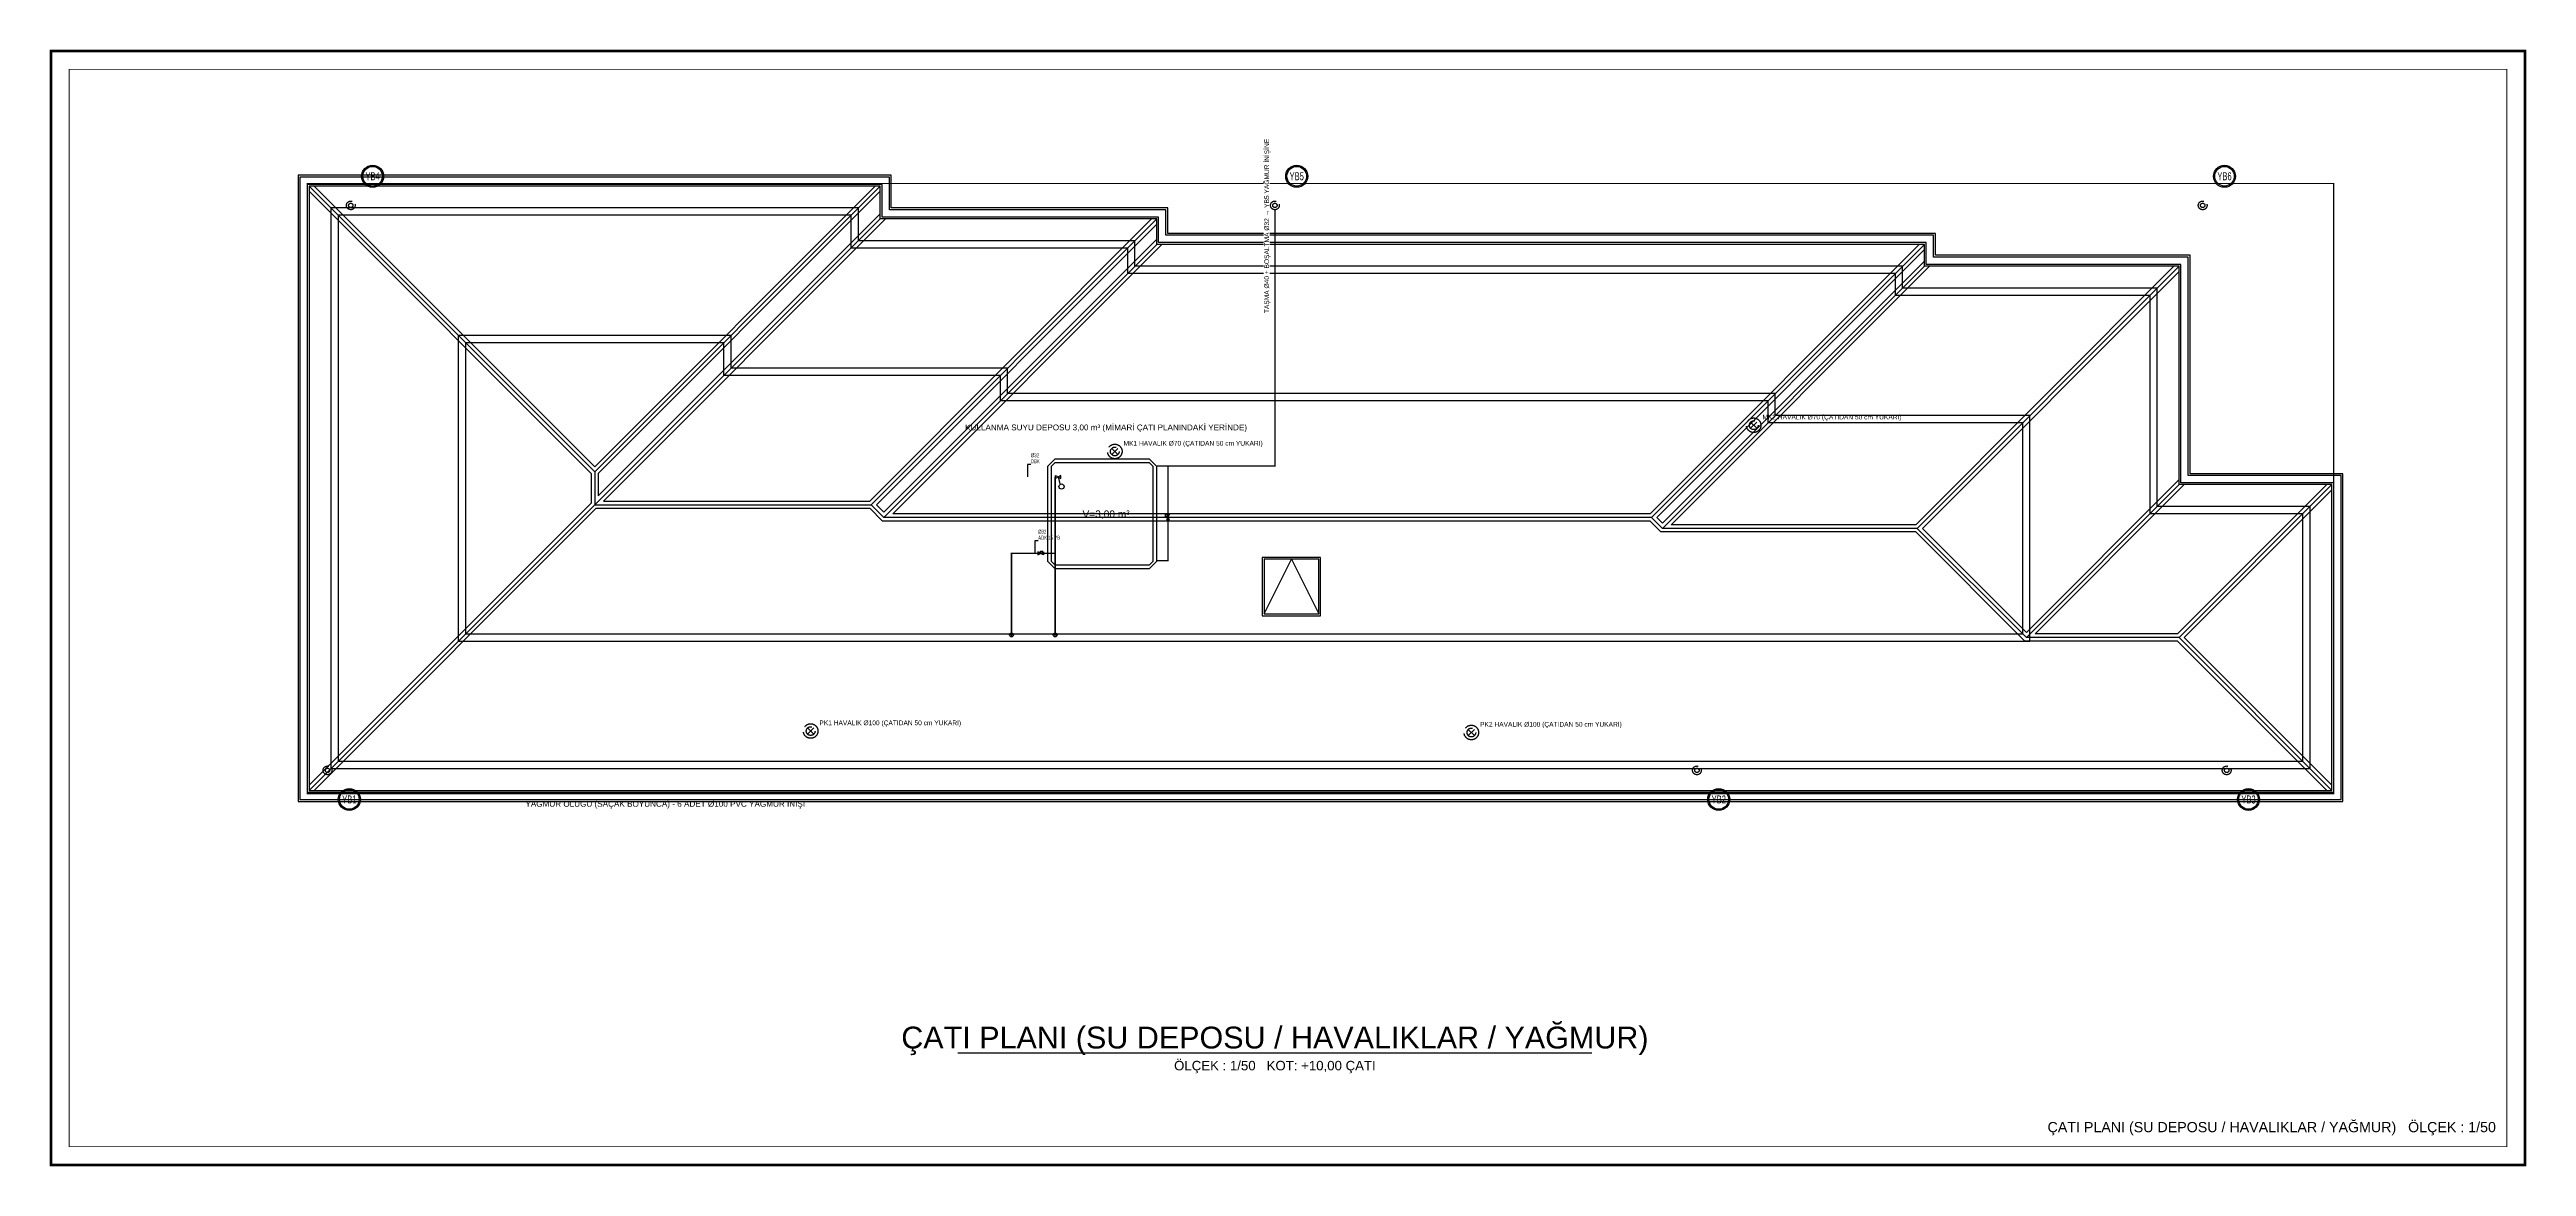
# Model space of a CAD drawing. Header units: centimetres. Extents: x -3952 to 22702, y 13298 to 16732.
# Drawn here: x 13598 to 17002, y 15028 to 16562 of the extents above; entities that cross this region are included whole.
import ezdxf
from ezdxf.enums import TextEntityAlignment as Align

# ---------------------------------------------------------------- set-up
doc = ezdxf.new("R2010")
doc.units = ezdxf.units.CM
doc.linetypes.add('PIS', pattern=[38, 30, -8])
doc.linetypes.add('YAGMUR HATTI', pattern=[36, 30, -6])
for name, color, linetype in [('MIMARI', 8, 'CONTINUOUS'), ('MIMARI-TEFRIS', 9, 'CONTINUOUS'), ('MTY-KAT-ADI', 1, 'CONTINUOUS'), ('MTY-PAFTA', 7, 'CONTINUOUS'), ('MTY-PIS-SU-BORUSU', 6, 'PIS'), ('MTY-PISSU-CAP', 211, 'CONTINUOUS'), ('MTY-PISSU-KOLONNO', 211, 'CONTINUOUS'), ('MTY-SOGUKSU-BORU', 5, 'CONTINUOUS'), ('MTY-TEFRIS', 15, 'CONTINUOUS'), ('MTY-TEMIZSU-CAP', 101, 'CONTINUOUS'), ('MTY-VANA', 1, 'CONTINUOUS'), ('MTY-YAGMUR-BORUSU', 3, 'YAGMUR HATTI'), ('MTY-YAGMUR-BORUSU-CAP', 3, 'CONTINUOUS'), ('MTY-YAGMURSU-KOLON NO', 7, 'CONTINUOUS'), ('MTY-YAZI', 7, 'CONTINUOUS'), ('MTY-YUK-BIRIMI', 7, 'CONTINUOUS'), ('RAST-TEM-SU DEPOSU', 11, 'CONTINUOUS')]:
    doc.layers.add(name, color=color, linetype=linetype)
doc.layers.add('ROTAS-PAFTA-SINIRI', color=8, linetype='Continuous', plot=False)
doc.styles.add('ANOTATIVO', font='arial.ttf')
doc.styles.add('MTY_CAP', font='wturkce.SHX', dxfattribs={"width": 0.65, "height": 20})
doc.styles.add('MTYCAPLT', font='arial.ttf', dxfattribs={"width": 0.65, "height": 1})
doc.styles.add('ROTAS', font='arial.ttf')

# ---------------------------------------------------------------- blocks, each defined once
blk = doc.blocks.new('ROTAS_PAFTA')
blk.add_lwpolyline([(0, 0), (1, 0), (1, 1), (0, 1)], close=True)
blk = doc.blocks.new('MTY-KURESEL VANA')
at = {"layer": 'MTY-VANA'}
for p, q in [((0, 0), (0, 8)), ((0, 8), (8, 8))]:
    blk.add_line(p, q, dxfattribs=at)
blk.add_lwpolyline([(-10, 5), (-10, -5), (10, 5), (10, -5), (-10, 5)], dxfattribs=at)
at = {"layer": 'MTY-VANA', "style": 'MTYCAPLT', "width": 0.65}
blk.add_attdef('CAP', text='', height=10, dxfattribs=at).set_placement((-1.1, 0), align=Align.CENTER)
blk = doc.blocks.new('MTY-TEMIZ SU CAP MB')
at = {"layer": 'MTY-TEMIZSU-CAP'}
for p, q in [((0.83, 3.1), (0, 3.1)), ((0, 3.1), (0, 0))]:
    blk.add_line(p, q, dxfattribs=at)
at = {"layer": 'MTY-TEMIZSU-CAP', "style": 'MTY_CAP', "width": 0.65}
for tag, p in [('SOCP_001', (0.83, 4.92)), ('SCCP_001', (0.83, 1.92))]:
    blk.add_attdef(tag, p, '', height=1, dxfattribs=at)
at = {"layer": 'MTY-YUK-BIRIMI', "color": 101, "style": 'MTY_CAP', "width": 0.65}
for tag, p in [('SO_001', (0.83, 3.42)), ('SC_001', (0.83, 0.42))]:
    blk.add_attdef(tag, p, '', height=1, dxfattribs=at)
blk = doc.blocks.new('MTY-KOLON NO YAGMUR')
at = {"layer": 'MTY-YAGMURSU-KOLON NO', "linetype": 'Continuous', "ltscale": 100}
blk.add_circle((0, 0), 27.5, dxfattribs=at)
at = {"layer": 'MTY-YAGMURSU-KOLON NO', "color": 7, "linetype": 'Continuous', "ltscale": 100}
blk.add_circle((0, 0), 24.5, dxfattribs=at)
at = {"style": 'ANOTATIVO', "width": 0.65}
blk.add_attdef('K', text='', height=20, dxfattribs=at).set_placement((0, 0), align=Align.MIDDLE_CENTER)

msp = doc.modelspace()

# ---------------------------------------------------------------- linework, layer by layer
at = {"layer": 'MIMARI'}
for p, q in [((13954.7, 16374.4), (14347.2, 15981.9)), ((13961.8, 16374.4), (14347.2, 15989)), ((14347.2, 15981.9), (14739.7, 16374.4)), ((14347.2, 15989), (14732.6, 16374.4)), ((13954.7, 16367.4), (14342.2, 15979.9)), ((14352.2, 15979.9), (14739.7, 16367.4)), ((14347.2, 15936.9), (14739.7, 16329.4)), ((14352.2, 15949), (14739.7, 16336.5)), ((14359.3, 15941.9), (14746.8, 16329.4)), ((14725.1, 15941.9), (15112.6, 16329.4)), ((14727.2, 15936.9), (15119.7, 16329.4)), ((14734.3, 15936.9), (15119.7, 16322.4)), ((14744.7, 15926.5), (15119.7, 16301.5)), ((14744.7, 15919.4), (15119.7, 16294.4)), ((14756.8, 15924.4), (15126.8, 16294.4)), ((15797.6, 15924.4), (16167.6, 16294.4)), ((15799.7, 15919.4), (16174.7, 16294.4)), ((15806.8, 15919.4), (16174.7, 16287.4)), ((15814.7, 15911.5), (16174.7, 16271.5)), ((15814.7, 15904.4), (16174.7, 16264.4)), ((15826.8, 15909.4), (16181.8, 16264.4)), ((16162.6, 15909.4), (16517.6, 16264.4)), ((16164.7, 15904.4), (16524.7, 16264.4)), ((16171.8, 15904.4), (16524.7, 16257.4)), ((14342.2, 15979.9), (14342.2, 15939)), ((14347.2, 15981.9), (14347.2, 15936.9)), ((14352.2, 15979.9), (14352.2, 15949)), ((16314.7, 15761.5), (16524.7, 15971.5)), ((13954.7, 15551.5), (14342.2, 15939)), ((13954.7, 15544.4), (14347.2, 15936.9)), ((13961.8, 15544.4), (14349.3, 15931.9)), ((14347.2, 15936.9), (14727.2, 15936.9)), ((14349.3, 15931.9), (14725.1, 15931.9)), ((14359.3, 15941.9), (14725.1, 15941.9)), ((14725.1, 15931.9), (14742.6, 15914.4)), ((14727.2, 15936.9), (14744.7, 15919.4)), ((14734.3, 15936.9), (14744.7, 15926.5)), ((16314.7, 15754.4), (16524.7, 15964.4)), ((16326.8, 15759.4), (16531.8, 15964.4)), ((16522.6, 15759.4), (16727.6, 15964.4)), ((16524.7, 15754.4), (16734.7, 15964.4)), ((16531.8, 15754.4), (16734.7, 15957.4)), ((15797.6, 15914.4), (14742.6, 15914.4)), ((15799.7, 15919.4), (14744.7, 15919.4)), ((15797.6, 15924.4), (14756.8, 15924.4)), ((15797.6, 15914.4), (15812.6, 15899.4)), ((15799.7, 15919.4), (15814.7, 15904.4)), ((15806.8, 15919.4), (15814.7, 15911.5)), ((16162.6, 15899.4), (15812.6, 15899.4)), ((16164.7, 15904.4), (15814.7, 15904.4)), ((16162.6, 15909.4), (15826.8, 15909.4)), ((16162.6, 15899.4), (16312.6, 15749.4)), ((16164.7, 15904.4), (16314.7, 15754.4)), ((16171.8, 15904.4), (16314.7, 15761.5)), ((16522.6, 15749.4), (16312.6, 15749.4)), ((16524.7, 15754.4), (16314.7, 15754.4)), ((16522.6, 15759.4), (16326.8, 15759.4)), ((16522.6, 15749.4), (16727.6, 15544.4)), ((16524.7, 15754.4), (16734.7, 15544.4)), ((16531.8, 15754.4), (16734.7, 15551.5))]:
    msp.add_line(p, q, dxfattribs=at)
for points in [[(15134.7, 16309.4), (15134.7, 16344.4), (14754.7, 16344.4), (14754.7, 16389.4), (13939.7, 16389.4), (13939.7, 15529.4), (16749.7, 15529.4), (16749.7, 15979.4), (16539.7, 15979.4), (16539.7, 16279.4), (16189.7, 16279.4), (16189.7, 16309.4), (15134.7, 16309.4)], [(15132.2, 16306.9), (15132.2, 16341.9), (14752.2, 16341.9), (14752.2, 16386.9), (13942.2, 16386.9), (13942.2, 15531.9), (16747.2, 15531.9), (16747.2, 15976.9), (16537.2, 15976.9), (16537.2, 16276.9), (16187.2, 16276.9), (16187.2, 16306.9), (15132.2, 16306.9)], [(15122.2, 16296.9), (15122.2, 16331.9), (14742.2, 16331.9), (14742.2, 16376.9), (13952.2, 16376.9), (13952.2, 15541.9), (16737.2, 15541.9), (16737.2, 15966.9), (16527.2, 15966.9), (16527.2, 16266.9), (16177.2, 16266.9), (16177.2, 16296.9), (15122.2, 16296.9)], [(15119.7, 16294.4), (15119.7, 16329.4), (14739.7, 16329.4), (14739.7, 16374.4), (13954.7, 16374.4), (13954.7, 15544.4), (16734.7, 15544.4), (16734.7, 15964.4), (16524.7, 15964.4), (16524.7, 16264.4), (16174.7, 16264.4), (16174.7, 16294.4), (15119.7, 16294.4)], [(15089.7, 16264.4), (15089.7, 16299.4), (14709.7, 16299.4), (14709.7, 16344.4), (13984.7, 16344.4), (13984.7, 15574.4), (16704.7, 15574.4), (16704.7, 15934.4), (16494.7, 15934.4), (16494.7, 16234.4), (16144.7, 16234.4), (16144.7, 16264.4), (15089.7, 16264.4)], [(15079.7, 16254.4), (15079.7, 16289.4), (14699.7, 16289.4), (14699.7, 16334.4), (13994.7, 16334.4), (13994.7, 15584.4), (16694.7, 15584.4), (16694.7, 15924.4), (16484.7, 15924.4), (16484.7, 16224.4), (16134.7, 16224.4), (16134.7, 16254.4), (15079.7, 16254.4)], [(14914.7, 16089.4), (14914.7, 16124.4), (14534.7, 16124.4), (14534.7, 16169.4), (14159.7, 16169.4), (14159.7, 15749.4), (16319.7, 15749.4), (16319.7, 16059.4), (15969.7, 16059.4), (15969.7, 16089.4), (14914.7, 16089.4)], [(14904.7, 16079.4), (14904.7, 16114.4), (14524.7, 16114.4), (14524.7, 16159.4), (14169.7, 16159.4), (14169.7, 15759.4), (16309.7, 15759.4), (16309.7, 16049.4), (15959.7, 16049.4), (15959.7, 16079.4), (14904.7, 16079.4)], [(14979.7, 15849.4), (15109.7, 15849.4), (15119.7, 15859.4), (15119.7, 15989.4), (15109.7, 15999.4), (14979.7, 15999.4), (14969.7, 15989.4), (14969.7, 15859.4), (14979.7, 15849.4)], [(14979.7, 15854.4), (15109.7, 15854.4), (15114.7, 15859.4), (15114.7, 15989.4), (15109.7, 15994.4), (14979.7, 15994.4), (14974.7, 15989.4), (14974.7, 15859.4), (14979.7, 15854.4)]]:
    msp.add_lwpolyline(points, dxfattribs=at)
at = {"layer": 'MIMARI-TEFRIS'}
for points in [[(15264.7, 15784.4), (15344.7, 15784.4), (15344.7, 15864.4), (15264.7, 15864.4), (15264.7, 15784.4)], [(15267.2, 15786.9), (15342.2, 15786.9), (15342.2, 15861.9), (15267.2, 15861.9), (15267.2, 15786.9)], [(15267.2, 15786.9), (15304.7, 15861.9), (15342.2, 15786.9)]]:
    msp.add_lwpolyline(points, dxfattribs=at)
at = {"layer": 'MTY-KAT-ADI'}
msp.add_line((14846.4, 15184), (15717.6, 15184), dxfattribs=at)
at = {"layer": 'MTY-PAFTA'}
for points, const_width in [([(13600, 15030), (17000, 15030), (17000, 16560), (13600, 16560)], 4), ([(13625, 15055), (16975, 15055), (16975, 16535), (13625, 16535)], 1)]:
    msp.add_lwpolyline(points, close=True, dxfattribs=dict(at, const_width=const_width))
at = {"layer": 'MTY-PIS-SU-BORUSU'}
for p, q in [((15935.8, 16041.8), (15944.2, 16050.2)), ((15935.8, 16050.2), (15944.2, 16041.8)), ((15057.8, 16005.8), (15066.2, 16014.2)), ((15057.8, 16014.2), (15066.2, 16005.8)), ((14639.8, 15621.8), (14648.2, 15630.2)), ((14639.8, 15630.2), (14648.2, 15621.8)), ((15547.8, 15619.8), (15556.2, 15628.2)), ((15547.8, 15628.2), (15556.2, 15619.8))]:
    msp.add_line(p, q, dxfattribs=at)
for centre, radius in [((15940, 16046), 10), ((15940, 16046), 6), ((15062, 16010), 10), ((15062, 16010), 6), ((14644, 15626), 10), ((14644, 15626), 6), ((15552, 15624), 10), ((15552, 15624), 6)]:
    msp.add_circle(centre, radius, dxfattribs=at)
at = {"layer": 'MTY-SOGUKSU-BORU', "const_width": 2}
for points in [[(15120, 15990), (15282, 15990), (15282, 16342)], [(14980, 15758), (14980, 15975), (14980, 15975)], [(15120, 15860), (15135, 15860), (15135, 15990)], [(14920, 15758), (14920, 15870), (14980, 15870)]]:
    msp.add_lwpolyline(points, dxfattribs=at)
at = {"layer": 'MTY-SOGUKSU-BORU'}
for centre, radius in [((14920, 15758), 2.6), ((14980, 15758), 2.6), ((14920, 15758), 0.91), ((14980, 15758), 0.91)]:
    msp.add_circle(centre, radius, dxfattribs=at)
at = {"layer": 'MTY-VANA'}
msp.add_line((14984, 15975), (14986.4, 15965.4), dxfattribs=at)
msp.add_lwpolyline([(14980.4, 15977.2), (14987.6, 15972.8), (14987.6, 15977.2), (14980.4, 15972.8)], close=True, dxfattribs=at)
msp.add_circle((14988.8, 15961.8), 3.6, dxfattribs=at)
at = {"layer": 'MTY-YAGMUR-BORUSU', "const_width": 1.5}
msp.add_lwpolyline([(13952, 15540), (16737, 15540), (16737, 16378), (13952, 16378)], close=True, dxfattribs=at)
at = {"layer": 'MTY-YAGMUR-BORUSU'}
for centre, radius in [((14012, 16348), 6), ((14012, 16348), 3), ((15282, 16348), 6), ((15282, 16348), 3), ((16557, 16348), 6), ((16557, 16348), 3), ((13980, 15572), 6), ((13980, 15572), 3), ((15862, 15572), 6), ((15862, 15572), 3), ((16590, 15572), 6), ((16590, 15572), 3)]:
    msp.add_circle(centre, radius, dxfattribs=at)

# ---------------------------------------------------------------- block references
at = {"layer": 'MTY-PISSU-KOLONNO'}
ref = msp.add_blockref('MTY-KOLON NO YAGMUR', (14042, 16388), dxfattribs=dict(at, xscale=0.55, yscale=0.55))
ref.add_attrib('K', 'YB4', dxfattribs={"height": 11, "style": 'ANOTATIVO', "width": 0.65}).set_placement((14042, 16388), align=Align.MIDDLE_CENTER)
ref = msp.add_blockref('MTY-KOLON NO YAGMUR', (15312, 16388), dxfattribs=dict(at, xscale=0.55, yscale=0.55))
ref.add_attrib('K', 'YB5', dxfattribs={"height": 11, "style": 'ANOTATIVO', "width": 0.65}).set_placement((15312, 16388), align=Align.MIDDLE_CENTER)
ref = msp.add_blockref('MTY-KOLON NO YAGMUR', (16587, 16388), dxfattribs=dict(at, xscale=0.55, yscale=0.55))
ref.add_attrib('K', 'YB6', dxfattribs={"height": 11, "style": 'ANOTATIVO', "width": 0.65}).set_placement((16587, 16388), align=Align.MIDDLE_CENTER)
ref = msp.add_blockref('MTY-KOLON NO YAGMUR', (14010, 15532), dxfattribs=dict(at, xscale=0.55, yscale=0.55))
ref.add_attrib('K', 'YB1', dxfattribs={"height": 11, "style": 'ANOTATIVO', "width": 0.65}).set_placement((14010, 15532), align=Align.MIDDLE_CENTER)
ref = msp.add_blockref('MTY-KOLON NO YAGMUR', (15892, 15532), dxfattribs=dict(at, xscale=0.55, yscale=0.55))
ref.add_attrib('K', 'YB2', dxfattribs={"height": 11, "style": 'ANOTATIVO', "width": 0.65}).set_placement((15892, 15532), align=Align.MIDDLE_CENTER)
ref = msp.add_blockref('MTY-KOLON NO YAGMUR', (16620, 15532), dxfattribs=dict(at, xscale=0.55, yscale=0.55))
ref.add_attrib('K', 'YB3', dxfattribs={"height": 11, "style": 'ANOTATIVO', "width": 0.65}).set_placement((16620, 15532), align=Align.MIDDLE_CENTER)
at = {"layer": 'MTY-TEFRIS'}
ref = msp.add_blockref('MTY-TEMIZ SU CAP MB', (14942, 15975), dxfattribs=dict(at, xscale=5.5, yscale=5.5))
ref.add_attrib('SO_001', 'DBK', (14946.6, 15993.8), dxfattribs={"layer": 'MTY-YUK-BIRIMI', "color": 101, "height": 5.5, "style": 'MTY_CAP', "width": 0.65})
ref.add_attrib('SOCP_001', 'Ø32', (14946.6, 16002), dxfattribs={"layer": 'MTY-TEMIZSU-CAP', "height": 5.5, "style": 'MTY_CAP', "width": 0.65})
ref = msp.add_blockref('MTY-TEMIZ SU CAP MB', (14952, 15870), dxfattribs=dict(at, xscale=5.5, yscale=5.5))
ref.add_attrib('SO_001', 'ADK 15 YB', (14956.6, 15888.8), dxfattribs={"layer": 'MTY-YUK-BIRIMI', "color": 101, "height": 5.5, "style": 'MTY_CAP', "width": 0.65})
ref.add_attrib('SOCP_001', 'Ø32', (14956.6, 15897), dxfattribs={"layer": 'MTY-TEMIZSU-CAP', "height": 5.5, "style": 'MTY_CAP', "width": 0.65})
at = {"layer": 'MTY-TEFRIS', "xscale": 0.4, "yscale": 0.4, "rotation": 90}
msp.add_blockref('MTY-KURESEL VANA', (15135, 15920), dxfattribs=at)
at = {"layer": 'MTY-TEFRIS', "xscale": 0.4, "yscale": 0.4}
msp.add_blockref('MTY-KURESEL VANA', (14960, 15870), dxfattribs=at)
at = {"layer": 'ROTAS-PAFTA-SINIRI', "xscale": 3400, "yscale": 1530}
msp.add_blockref('ROTAS_PAFTA', (13600, 15030), dxfattribs=at)

# ---------------------------------------------------------------- texts
at = {"layer": 'MTY-KAT-ADI', "style": 'ROTAS'}
for s, height, p in [('ÇATI PLANI (SU DEPOSU / HAVALIKLAR / YAĞMUR)', 30, (15282, 15190)), ('ÖLÇEK : 1/50   KOT: +10,00 ÇATI', 13, (15282, 15160))]:
    msp.add_text(s, height=height, dxfattribs=at).set_placement(p, align=Align.CENTER)
at = {"layer": 'MTY-PAFTA', "style": 'ROTAS'}
msp.add_text('ÇATI PLANI (SU DEPOSU / HAVALIKLAR / YAĞMUR)   ÖLÇEK : 1/50', height=14, dxfattribs=at).set_placement((16960, 15075), align=Align.RIGHT)
at = {"layer": 'MTY-PISSU-CAP', "style": 'ROTAS'}
for s, p in [('MK2 HAVALIK Ø70 (ÇATIDAN 50 cm YUKARI)', (15952, 16054)), ('MK1 HAVALIK Ø70 (ÇATIDAN 50 cm YUKARI)', (15074, 16018)), ('PK1 HAVALIK Ø100 (ÇATIDAN 50 cm YUKARI)', (14656, 15634)), ('PK2 HAVALIK Ø100 (ÇATIDAN 50 cm YUKARI)', (15564, 15632))]:
    msp.add_text(s, height=6.5, dxfattribs=at).set_placement(p)
at = {"layer": 'MTY-YAGMUR-BORUSU-CAP', "style": 'ROTAS'}
msp.add_text('YAĞMUR OLUĞU (SAÇAK BOYUNCA) - 6 ADET Ø100 PVC YAĞMUR İNİŞİ', height=8, dxfattribs=at).set_placement((14252, 15522))
at = {"layer": 'MTY-YAZI', "style": 'ROTAS'}
msp.add_text('KULLANMA SUYU DEPOSU 3,00 m³ (MİMARİ ÇATI PLANINDAKİ YERİNDE)', height=8, dxfattribs=at).set_placement((15050, 16039), align=Align.CENTER)
at = {"layer": 'RAST-TEM-SU DEPOSU', "style": 'ROTAS'}
msp.add_text('V=3,00 m³', height=10, dxfattribs=at).set_placement((15050, 15924), align=Align.MIDDLE_CENTER)

# ---------------------------------------------------------------- next in the draw order: wipeouts: each hides what was drawn before it
msp.add_wipeout([(15275, 16382.4), (15275, 16199), (15266.5, 16199), (15266.5, 16382.4)])

# ---------------------------------------------------------------- next in the draw order: texts
at = {"layer": 'MTY-TEMIZSU-CAP', "style": 'ROTAS'}
msp.add_text('TAŞMA Ø40 + BOŞALTMA Ø32 → YB5 YAĞMUR İNİŞİNE', height=6.5, rotation=90, dxfattribs=at).set_placement((15274, 16200))

doc.saveas('drawing.dxf')
